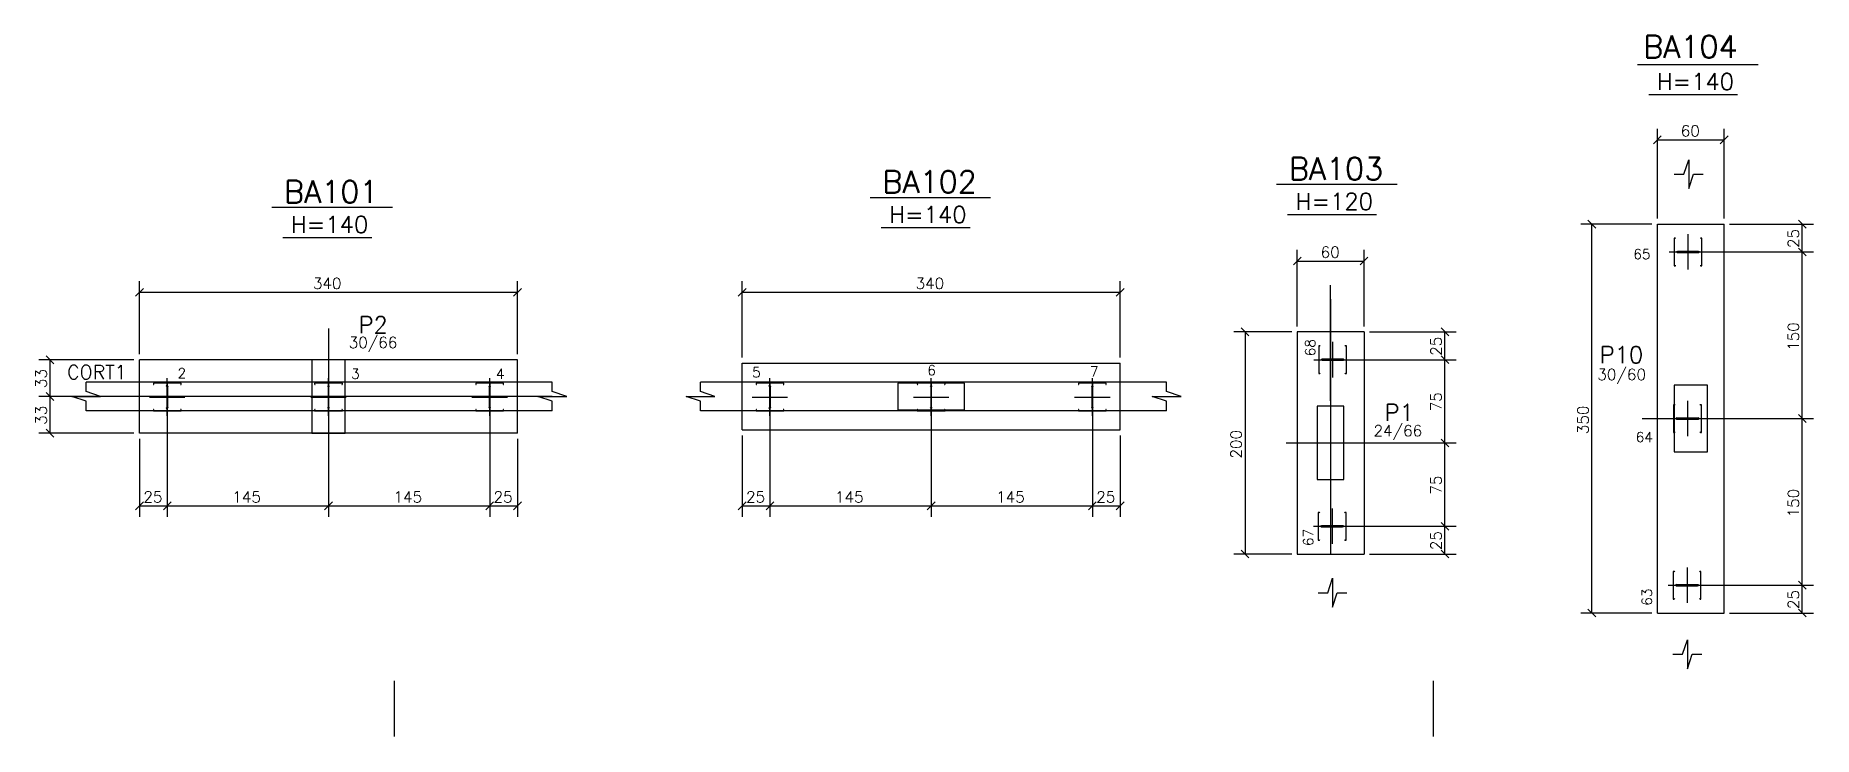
# Model space of a CAD drawing. Extents: x 1310 to 7065, y 666 to 4166.
# Drawn here: x 1310 to 2909, y 666 to 1297 of the extents above; entities that cross this region are included whole.
import ezdxf

# ---------------------------------------------------------------- set-up
doc = ezdxf.new("R2010")
doc.units = 0
doc.header["$MEASUREMENT"] = 0
doc.linetypes.add('ESTILO_TQS_0005', pattern=[0.4, 0.3, -0.1])
for name, color, linetype in [('1', 1, 'CONTINUOUS'), ('2', 2, 'CONTINUOUS'), ('3', 3, 'CONTINUOUS'), ('4', 4, 'CONTINUOUS'), ('6', 6, 'CONTINUOUS'), ('7', 7, 'CONTINUOUS'), ('9', 9, 'CONTINUOUS')]:
    doc.layers.add(name, color=color, linetype=linetype)
doc.styles.get("Standard").update_dxf_attribs({"font": 'ROMANS.SHX'})

msp = doc.modelspace()

# ---------------------------------------------------------------- texts
at = {"layer": '2', "linetype": 'Continuous'}
for s, p in [('60', (2790.002879, 1205.949335)), ('60', (2466.084807, 1096.845007)), ('340', (1559.581885, 1068.716766)), ('340', (2101.712228, 1068.716766)), ('25', (1407.08196, 876.503183)), ('145', (1487.081885, 876.503183)), ('145', (1632.08181, 876.503183)), ('25', (1722.08181, 876.503183)), ('25', (1949.212235, 876.503183)), ('145', (2029.212228, 876.503183)), ('145', (2174.212221, 876.503183)), ('25', (2264.212221, 876.503183))]:
    msp.add_text(s, height=10, dxfattribs=at).set_placement(p)
for s, p in [('25', (2896.372311, 1105.540055)), ('25', (2574.885769, 1008.567207)), ('150', (2896.372311, 1013.040055)), ('33', (1320.083633, 979.438951)), ('33', (1320.083633, 946.438951)), ('75', (2574.885769, 958.568396)), ('350', (2707.098471, 938.031419)), ('200', (2395.03271, 916.077033)), ('75', (2574.885769, 883.578222)), ('150', (2896.372311, 863.031419)), ('25', (2574.885769, 833.586858)), ('25', (2896.372311, 780.522783))]:
    msp.add_text(s, height=10, rotation=90, dxfattribs=at).set_placement(p)
at = {"layer": '3', "linetype": 'Continuous'}
for s, height, p in [('H=140', 15, (2768.515575, 1247.825855)), ('H=120', 15, (2443.707293, 1139.960447)), ('H=140', 15, (2078.099208, 1128.132553)), ('H=140', 15, (1539.902327, 1119.230681)), ('65', 9, (2747.346504, 1095.573584)), ('30/66', 10, (1591.806128, 1015.534872)), ('CORT1', 12.5, (1338.406291, 987.615258)), ('2', 9, (1437.810738, 988.428117)), ('3', 9, (1593.884019, 987.831217)), ('4', 9, (1724.236059, 987.868252)), ('5', 9, (1954.721452, 989.172469)), ('6', 9, (2112.240545, 990.975018)), ('7', 9, (2258.618238, 989.975018)), ('30/60', 10, (2715.005391, 986.700992)), ('24/66', 10, (2513.670739, 936.101251)), ('64', 9, (2749.554633, 930.902578))]:
    msp.add_text(s, height=height, dxfattribs=at).set_placement(p)
for s, p in [('68', (2461.244023, 1008.162805)), ('67', (2459.498724, 837.236841)), ('63', (2763.992985, 783.547793))]:
    msp.add_text(s, height=9, rotation=90, dxfattribs=at).set_placement(p)
at = {"layer": '4', "linetype": 'Continuous'}
for s, height, p in [('BA104', 20, (2756.280692, 1276.838715)), ('BA103', 20, (2437.534195, 1166.952712)), ('BA102', 20, (2071.926111, 1155.124818)), ('BA101', 20, (1533.729229, 1146.222945)), ('P2', 15, (1600.564639, 1028.890059)), ('P10', 15, (2717.005249, 1001.950974)), ('P1', 15, (2523.499892, 950.050537))]:
    msp.add_text(s, height=height, dxfattribs=at).set_placement(p)

# ---------------------------------------------------------------- linework, layer by layer
at = {"layer": '1', "linetype": 'Continuous'}
for p, q in [((2769.002879, 1127.040055), (2829.002879, 1127.040055)), ((2769.002879, 777.022783), (2769.002879, 1127.040055)), ((2829.002879, 777.022783), (2829.002879, 1127.040055)), ((2505.084807, 1030.067207), (2445.084807, 1030.067207)), ((2445.084807, 1030.067207), (2445.084807, 830.086858)), ((2505.084807, 1030.067207), (2505.084807, 830.086858)), ((1403.58196, 938.938951), (1403.58196, 1004.938951)), ((1743.58181, 1004.938951), (1403.58196, 1004.938951)), ((1743.58181, 938.938951), (1743.58181, 1004.938951)), ((1945.712235, 941.938966), (1945.712235, 1001.938966)), ((1945.712235, 1001.938966), (2285.712221, 1001.938966)), ((2285.712221, 941.938966), (2285.712221, 1001.938966)), ((1743.58181, 938.938951), (1403.58196, 938.938951)), ((1945.712235, 941.938966), (2285.712221, 941.938966)), ((2445.084807, 830.086858), (2505.084807, 830.086858)), ((2769.002879, 777.022783), (2829.002879, 777.022783))]:
    msp.add_line(p, q, dxfattribs=at)
at = {"layer": '2', "linetype": 'Continuous'}
for p, q in [((2765.467345, 1199.413801), (2772.538413, 1206.484868)), ((2825.467345, 1199.413801), (2832.538413, 1206.484868)), ((2713.634005, 1123.504522), (2706.562937, 1130.575589)), ((2902.907845, 1123.504522), (2895.836777, 1130.575589)), ((2902.907845, 1098.504522), (2895.836777, 1105.575589)), ((2902.907845, 1098.504522), (2895.836777, 1105.575589)), ((2441.549273, 1090.309473), (2448.620341, 1097.380541)), ((2501.549273, 1090.309473), (2508.620341, 1097.380541)), ((1400.046426, 1062.181232), (1407.117494, 1069.252299)), ((1740.046276, 1062.181232), (1747.117344, 1069.252299)), ((1942.176701, 1062.181232), (1949.247769, 1069.252299)), ((2282.176687, 1062.181232), (2289.247755, 1069.252299)), ((2394.497176, 1033.602741), (2401.568244, 1026.531673)), ((2581.421303, 1026.531673), (2574.350236, 1033.602741)), ((1326.619167, 1001.403417), (1319.548099, 1008.474485)), ((2581.421303, 1001.531673), (2574.350236, 1008.602741)), ((2581.421303, 1001.531673), (2574.350236, 1008.602741)), ((1326.619167, 968.403417), (1319.548099, 975.474485)), ((1326.619167, 968.403417), (1319.548099, 975.474485)), ((2902.907845, 948.504522), (2895.836777, 955.575589)), ((2902.907845, 948.504522), (2895.836777, 955.575589)), ((1326.619167, 935.403417), (1319.548099, 942.474485)), ((2581.421303, 926.534052), (2574.350236, 933.60512)), ((2581.421303, 926.534052), (2574.350236, 933.60512)), ((1400.046426, 869.967649), (1407.117494, 877.038717)), ((1425.046426, 869.967649), (1432.117494, 877.038717)), ((1425.046426, 869.967649), (1432.117494, 877.038717)), ((1570.046276, 869.967649), (1577.117344, 877.038717)), ((1715.046276, 869.967649), (1722.117344, 877.038717)), ((1715.046276, 869.967649), (1722.117344, 877.038717)), ((1740.046276, 869.967649), (1747.117344, 877.038717)), ((1942.176701, 869.967649), (1949.247769, 877.038717)), ((1967.176701, 869.967649), (1974.247769, 877.038717)), ((1967.176701, 869.967649), (1974.247769, 877.038717)), ((2112.176687, 869.967649), (2119.247755, 877.038717)), ((2112.176687, 869.967649), (2119.247755, 877.038717)), ((2257.176687, 869.967649), (2264.247755, 877.038717)), ((2257.176687, 869.967649), (2264.247755, 877.038717)), ((2282.176687, 869.967649), (2289.247755, 877.038717)), ((2581.421303, 851.551324), (2574.350236, 858.622392)), ((2581.421303, 851.551324), (2574.350236, 858.622392)), ((2394.497176, 833.622392), (2401.568244, 826.551324)), ((2581.421303, 826.551324), (2574.350236, 833.622392)), ((2902.907845, 798.487249), (2895.836777, 805.558317)), ((2902.907845, 798.487249), (2895.836777, 805.558317)), ((2713.634005, 773.487249), (2706.562937, 780.558317)), ((2902.907845, 773.487249), (2895.836777, 780.558317))]:
    msp.add_line(p, q, dxfattribs=at)
at = {"layer": '3', "linetype": 'Continuous'}
for p, q in [((2761.203206, 1243.693398), (2841.094608, 1243.693398)), ((2436.394924, 1135.82799), (2516.286325, 1135.82799)), ((2070.786839, 1124.000096), (2150.678241, 1124.000096)), ((1532.589958, 1115.098223), (1612.48136, 1115.098223)), ((1774.933302, 984.938951), (1355.610265, 984.938951)), ((2327.547136, 984.938951), (1908.224099, 984.938951)), ((1774.933302, 958.938951), (1355.610265, 958.938951)), ((2327.547136, 958.938951), (1908.224099, 958.938951)), ((1632.776533, 715.887607), (1632.776533, 665.888107)), ((2567.260641, 715.887607), (2567.260641, 665.888107))]:
    msp.add_line(p, q, dxfattribs=at)
at = {"layer": '4', "linetype": 'Continuous'}
for p, q in [((2751.216781, 1270.799409), (2859.640827, 1270.799409)), ((2426.408498, 1162.934001), (2534.832544, 1162.934001)), ((1522.603532, 1142.204235), (1631.027578, 1142.204235)), ((2060.800414, 1151.106107), (2169.224459, 1151.106107))]:
    msp.add_line(p, q, dxfattribs=at)
at = {"layer": '6', "linetype": 'Continuous'}
for p, q in [((2784.757005, 1114.540055), (2784.002917, 1114.540055)), ((2784.002917, 1114.540055), (2784.002917, 1089.540055)), ((2796.502917, 1117.949025), (2796.502917, 1086.131086)), ((2809.002917, 1114.540055), (2808.24883, 1114.540055)), ((2809.002917, 1089.540055), (2809.002917, 1114.540055)), ((2779.654112, 1102.040055), (2813.351722, 1102.040055)), ((2784.002917, 1089.540055), (2784.757005, 1089.540055)), ((2805.968148, 1102.433555), (2787.03883, 1102.433555)), ((2787.03883, 1101.646555), (2805.967005, 1101.646555)), ((2808.24883, 1089.540055), (2809.002917, 1089.540055)), ((2465.061221, 1017.567207), (2464.307134, 1017.567207)), ((2464.307134, 1017.567207), (2464.307134, 992.567207)), ((2476.807134, 1020.976176), (2476.807134, 989.158237)), ((2489.307134, 1017.567207), (2488.553047, 1017.567207)), ((2489.307134, 992.567207), (2489.307134, 1017.567207)), ((2459.958329, 1005.067207), (2493.655939, 1005.067207)), ((2464.307134, 992.567207), (2465.061221, 992.567207)), ((2486.272364, 1005.460707), (2467.343047, 1005.460707)), ((2467.343047, 1004.673707), (2486.271221, 1004.673707)), ((2488.553047, 992.567207), (2489.307134, 992.567207)), ((1441.08196, 983.938951), (1416.08196, 983.938951)), ((1416.08196, 983.938951), (1416.08196, 983.184864)), ((1428.18846, 980.904181), (1428.18846, 961.974864)), ((1428.58196, 954.590146), (1428.58196, 988.287756)), ((1428.97546, 961.974864), (1428.97546, 980.903038)), ((1441.08196, 983.184864), (1441.08196, 983.938951)), ((1586.08181, 983.940396), (1561.08181, 983.940396)), ((1561.08181, 983.940396), (1561.08181, 983.186309)), ((1573.18831, 980.905627), (1573.18831, 961.976309)), ((1573.58181, 954.591592), (1573.58181, 988.289201)), ((1573.97531, 961.976309), (1573.97531, 980.904484)), ((1586.08181, 983.186309), (1586.08181, 983.940396)), ((1731.08181, 983.941842), (1706.08181, 983.941842)), ((1706.08181, 983.941842), (1706.08181, 983.187755)), ((1718.18831, 980.907072), (1718.18831, 961.977755)), ((1718.58181, 954.593037), (1718.58181, 988.290647)), ((1718.97531, 961.977755), (1718.97531, 980.905929)), ((1731.08181, 983.187755), (1731.08181, 983.941842)), ((1983.212235, 983.938951), (1958.212235, 983.938951)), ((1958.212235, 983.938951), (1958.212235, 983.184864)), ((1970.318735, 980.904181), (1970.318735, 961.974864)), ((1970.712235, 954.590146), (1970.712235, 988.287756)), ((1971.105735, 961.974864), (1971.105735, 980.903038)), ((1983.212235, 983.184864), (1983.212235, 983.938951)), ((2128.212221, 983.944753), (2103.212221, 983.944753)), ((2103.212221, 983.944753), (2103.212221, 983.190666)), ((2115.318721, 980.909984), (2115.318721, 961.980666)), ((2115.712221, 954.595948), (2115.712221, 988.293558)), ((2116.105721, 961.980666), (2116.105721, 980.908841)), ((2128.212221, 983.190666), (2128.212221, 983.944753)), ((2273.212221, 983.946199), (2248.212221, 983.946199)), ((2248.212221, 983.946199), (2248.212221, 983.192112)), ((2260.318721, 980.911429), (2260.318721, 961.982112)), ((2260.712221, 954.597394), (2260.712221, 988.295004)), ((2261.105721, 961.982112), (2261.105721, 980.910286)), ((2273.212221, 983.192112), (2273.212221, 983.946199)), ((1412.67299, 971.438951), (1444.490929, 971.438951)), ((1416.08196, 959.693038), (1416.08196, 958.938951)), ((1441.08196, 958.938951), (1441.08196, 959.693038)), ((1557.672841, 971.440396), (1589.49078, 971.440396)), ((1561.08181, 959.694484), (1561.08181, 958.940396)), ((1586.08181, 958.940396), (1586.08181, 959.694484)), ((1702.672841, 971.441842), (1734.49078, 971.441842)), ((1706.08181, 959.695929), (1706.08181, 958.941842)), ((1731.08181, 958.941842), (1731.08181, 959.695929)), ((1954.803265, 971.438951), (1986.621204, 971.438951)), ((1958.212235, 959.693038), (1958.212235, 958.938951)), ((1983.212235, 958.938951), (1983.212235, 959.693038)), ((2099.803251, 971.444753), (2131.62119, 971.444753)), ((2103.212221, 959.698841), (2103.212221, 958.944753)), ((2128.212221, 958.944753), (2128.212221, 959.698841)), ((2244.803251, 971.446199), (2276.62119, 971.446199)), ((2248.212221, 959.700286), (2248.212221, 958.946199)), ((2273.212221, 958.946199), (2273.212221, 959.700286)), ((2784.34576, 964.540055), (2783.591673, 964.540055)), ((2783.591673, 964.540055), (2783.591673, 939.540055)), ((2796.091673, 967.949025), (2796.091673, 936.131086)), ((2808.591673, 964.540055), (2807.837586, 964.540055)), ((2808.591673, 939.540055), (2808.591673, 964.540055)), ((1416.08196, 958.938951), (1441.08196, 958.938951)), ((1561.08181, 958.940396), (1586.08181, 958.940396)), ((1706.08181, 958.941842), (1731.08181, 958.941842)), ((1958.212235, 958.938951), (1983.212235, 958.938951)), ((2103.212221, 958.944753), (2128.212221, 958.944753)), ((2248.212221, 958.946199), (2273.212221, 958.946199)), ((2779.242868, 952.040055), (2812.940478, 952.040055)), ((2805.556903, 952.433555), (2786.627586, 952.433555)), ((2786.627586, 951.646555), (2805.55576, 951.646555)), ((2783.591673, 939.540055), (2784.34576, 939.540055)), ((2807.837586, 939.540055), (2808.591673, 939.540055)), ((2464.650078, 867.586858), (2463.895991, 867.586858)), ((2463.895991, 867.586858), (2463.895991, 842.586858)), ((2476.395991, 870.995828), (2476.395991, 839.177889)), ((2488.895991, 867.586858), (2488.141904, 867.586858)), ((2488.895991, 842.586858), (2488.895991, 867.586858)), ((2459.547186, 855.086858), (2493.244796, 855.086858)), ((2485.861221, 855.480358), (2466.931904, 855.480358)), ((2466.931904, 854.693358), (2485.860078, 854.693358)), ((2463.895991, 842.586858), (2464.650078, 842.586858)), ((2488.141904, 842.586858), (2488.895991, 842.586858)), ((2795.680381, 817.931753), (2795.680381, 786.113814)), ((2778.831576, 802.022783), (2812.529186, 802.022783)), ((2783.934468, 814.522783), (2783.180381, 814.522783)), ((2783.180381, 814.522783), (2783.180381, 789.522783)), ((2805.145611, 802.416283), (2786.216293, 802.416283)), ((2786.216293, 801.629283), (2805.144468, 801.629283)), ((2808.180381, 814.522783), (2807.426293, 814.522783)), ((2808.180381, 789.522783), (2808.180381, 814.522783)), ((2783.180381, 789.522783), (2783.934468, 789.522783)), ((2807.426293, 789.522783), (2808.180381, 789.522783))]:
    msp.add_line(p, q, dxfattribs=at)
for centre, radius, start, end in [((2784.757005, 1113.915055), 0.625, 13.138774, 90), ((2808.24883, 1113.915055), 0.625, 90, 166.861226), ((2784.757005, 1090.165055), 0.625, 270, 346.861226), ((2787.03883, 1103.058555), 0.625, 193.138774, 270), ((2787.03883, 1101.021555), 0.625, 90, 166.861226), ((2805.967002, 1103.058557), 0.625002, 269.895004, 346.861148), ((2805.967005, 1101.021555), 0.625, 13.138774, 90), ((2808.24883, 1090.165055), 0.625, 193.138774, 270), ((2465.061221, 1016.942207), 0.625, 13.138774, 90), ((2488.553047, 1016.942207), 0.625, 90, 166.861226), ((2465.061221, 993.192207), 0.625, 270, 346.861226), ((2467.343047, 1006.085707), 0.625, 193.138774, 270), ((2467.343047, 1004.048707), 0.625, 90, 166.861226), ((2486.271219, 1006.085708), 0.625002, 269.895004, 346.861148), ((2486.271221, 1004.048707), 0.625, 13.138774, 90), ((2488.553047, 993.192207), 0.625, 193.138774, 270), ((1416.70696, 983.184864), 0.625, 180, 256.861226), ((1427.563459, 980.903036), 0.625002, 359.895004, 76.861148), ((1429.60046, 980.903038), 0.625, 103.138774, 180), ((1440.45696, 983.184864), 0.625, 283.138774, 0), ((1561.70681, 983.186309), 0.625, 180, 256.861226), ((1572.563309, 980.904481), 0.625002, 359.895004, 76.861148), ((1574.60031, 980.904484), 0.625, 103.138774, 180), ((1585.45681, 983.186309), 0.625, 283.138774, 0), ((1706.70681, 983.187755), 0.625, 180, 256.861226), ((1717.563309, 980.905927), 0.625002, 359.895004, 76.861148), ((1719.60031, 980.905929), 0.625, 103.138774, 180), ((1730.45681, 983.187755), 0.625, 283.138774, 0), ((1958.837235, 983.184864), 0.625, 180, 256.861226), ((1969.693733, 980.903036), 0.625002, 359.895004, 76.861148), ((1971.730735, 980.903038), 0.625, 103.138774, 180), ((1982.587235, 983.184864), 0.625, 283.138774, 0), ((2103.837221, 983.190666), 0.625, 180, 256.861226), ((2114.693719, 980.908838), 0.625002, 359.895004, 76.861148), ((2116.730721, 980.908841), 0.625, 103.138774, 180), ((2127.587221, 983.190666), 0.625, 283.138774, 0), ((2248.837221, 983.192112), 0.625, 180, 256.861226), ((2259.693719, 980.910284), 0.625002, 359.895004, 76.861148), ((2261.730721, 980.910286), 0.625, 103.138774, 180), ((2272.587221, 983.192112), 0.625, 283.138774, 0), ((1416.70696, 959.693038), 0.625, 103.138774, 180), ((1427.56346, 961.974864), 0.625, 283.138774, 0), ((1429.60046, 961.974864), 0.625, 180, 256.861226), ((1440.45696, 959.693038), 0.625, 0, 76.861226), ((1561.70681, 959.694484), 0.625, 103.138774, 180), ((1572.56331, 961.976309), 0.625, 283.138774, 0), ((1574.60031, 961.976309), 0.625, 180, 256.861226), ((1585.45681, 959.694484), 0.625, 0, 76.861226), ((1706.70681, 959.695929), 0.625, 103.138774, 180), ((1717.56331, 961.977755), 0.625, 283.138774, 0), ((1719.60031, 961.977755), 0.625, 180, 256.861226), ((1730.45681, 959.695929), 0.625, 0, 76.861226), ((1958.837235, 959.693038), 0.625, 103.138774, 180), ((1969.693735, 961.974864), 0.625, 283.138774, 0), ((1971.730735, 961.974864), 0.625, 180, 256.861226), ((1982.587235, 959.693038), 0.625, 0, 76.861226), ((2103.837221, 959.698841), 0.625, 103.138774, 180), ((2114.693721, 961.980666), 0.625, 283.138774, 0), ((2116.730721, 961.980666), 0.625, 180, 256.861226), ((2127.587221, 959.698841), 0.625, 0, 76.861226), ((2248.837221, 959.700286), 0.625, 103.138774, 180), ((2259.693721, 961.982112), 0.625, 283.138774, 0), ((2261.730721, 961.982112), 0.625, 180, 256.861226), ((2272.587221, 959.700286), 0.625, 0, 76.861226), ((2784.34576, 963.915055), 0.625, 13.138774, 90), ((2807.837586, 963.915055), 0.625, 90, 166.861226), ((2786.627586, 953.058555), 0.625, 193.138774, 270), ((2786.627586, 951.021555), 0.625, 90, 166.861226), ((2805.555758, 953.058557), 0.625002, 269.895004, 346.861148), ((2805.55576, 951.021555), 0.625, 13.138774, 90), ((2784.34576, 940.165055), 0.625, 270, 346.861226), ((2807.837586, 940.165055), 0.625, 193.138774, 270), ((2464.650078, 866.961858), 0.625, 13.138774, 90), ((2488.141904, 866.961858), 0.625, 90, 166.861226), ((2466.931904, 856.105358), 0.625, 193.138774, 270), ((2466.931904, 854.068358), 0.625, 90, 166.861226), ((2485.860076, 856.10536), 0.625002, 269.895004, 346.861148), ((2485.860078, 854.068358), 0.625, 13.138774, 90), ((2464.650078, 843.211858), 0.625, 270, 346.861226), ((2488.141904, 843.211858), 0.625, 193.138774, 270), ((2783.934468, 813.897783), 0.625, 13.138774, 90), ((2786.216293, 803.041283), 0.625, 193.138774, 270), ((2786.216293, 801.004283), 0.625, 90, 166.861226), ((2805.144466, 803.041285), 0.625002, 269.895004, 346.861148), ((2805.144468, 801.004283), 0.625, 13.138774, 90), ((2807.426293, 813.897783), 0.625, 90, 166.861226), ((2783.934468, 790.147783), 0.625, 270, 346.861226), ((2807.426293, 790.147783), 0.625, 193.138774, 270)]:
    msp.add_arc(centre, radius, start, end, dxfattribs=at)
at = {"layer": '7', "linetype": 'Continuous'}
for points in [[(1558.581824, 938.938951), (1588.581824, 938.938951), (1588.581824, 1004.938951), (1558.581824, 1004.938951), (1558.581824, 938.938951)], [(2085.712235, 959.938951), (2145.712235, 959.938951), (2145.712235, 983.938951), (2085.712235, 983.938951), (2085.712235, 959.938951)], [(2784.011481, 922.022783), (2814.011481, 922.022783), (2814.011481, 982.022783), (2784.011481, 982.022783), (2784.011481, 922.022783)], [(2463.084807, 897.069586), (2487.084807, 897.069586), (2487.084807, 963.069586), (2463.084807, 963.069586), (2463.084807, 897.069586)]]:
    msp.add_lwpolyline(points, dxfattribs=at)
at = {"layer": '9', "linetype": 'Continuous'}
for p, q in [((2769.002879, 1132.040055), (2769.002879, 1212.949335)), ((2769.002879, 1202.949335), (2829.002879, 1202.949335)), ((2829.002879, 1132.040055), (2829.002879, 1212.949335)), ((2764.002879, 1127.040055), (2700.098471, 1127.040055)), ((2710.098471, 777.022783), (2710.098471, 1127.040055)), ((2834.002879, 1127.040055), (2909.372311, 1127.040055)), ((2899.372311, 1102.040055), (2899.372311, 1127.040055)), ((2445.084807, 1035.067207), (2445.084807, 1103.845007)), ((2505.084807, 1035.067207), (2505.084807, 1103.845007)), ((2445.084807, 1093.845007), (2505.084807, 1093.845007)), ((2784.654112, 1102.040055), (2909.372311, 1102.040055)), ((2899.372311, 952.040055), (2899.372311, 1102.040055)), ((1403.58196, 1009.938951), (1403.58196, 1075.716766)), ((1743.58181, 1009.938951), (1743.58181, 1075.716766)), ((1945.712235, 1006.938966), (1945.712235, 1075.716766)), ((2285.712221, 1006.938966), (2285.712221, 1075.716766)), ((2475.084807, 968.069586), (2475.084807, 1071.983987)), ((1403.58196, 1065.716766), (1743.58181, 1065.716766)), ((1945.712235, 1065.716766), (2285.712221, 1065.716766)), ((1573.58181, 1033.096255), (1573.58181, 863.503183)), ((2440.084807, 1030.067207), (2388.03271, 1030.067207)), ((2398.03271, 1030.067207), (2398.03271, 830.086858)), ((2510.084807, 1030.067207), (2587.885769, 1030.067207)), ((2577.885769, 1005.067207), (2577.885769, 1030.067207)), ((1398.58196, 1004.938951), (1313.083633, 1004.938951)), ((1323.083633, 971.938951), (1323.083633, 1004.938951)), ((2464.958329, 1005.067207), (2587.885769, 1005.067207)), ((2577.885769, 930.069586), (2577.885769, 1005.067207)), ((1428.58196, 983.287756), (1428.58196, 863.503183)), ((1718.58181, 983.290647), (1718.58181, 863.503183)), ((1970.712235, 983.287756), (1970.712235, 863.503183)), ((2115.712221, 983.293558), (2115.712221, 863.503183)), ((2260.712221, 983.295004), (2260.712221, 863.503183)), ((1774.933302, 971.938951), (1313.083633, 971.938951)), ((1774.933302, 971.938951), (1313.083633, 971.938951)), ((1774.933302, 971.938951), (1313.083633, 971.938951)), ((1774.933302, 971.938951), (1313.083633, 971.938951)), ((1323.083633, 938.938951), (1323.083633, 971.938951)), ((2755.329618, 952.040055), (2909.372311, 952.040055)), ((2899.372311, 802.022783), (2899.372311, 952.040055)), ((1398.58196, 938.938951), (1313.083633, 938.938951)), ((1403.58196, 933.938951), (1403.58196, 863.503183)), ((1743.58181, 933.938951), (1743.58181, 863.503183)), ((1945.712235, 936.938966), (1945.712235, 863.503183)), ((2285.712221, 936.938966), (2285.712221, 863.503183)), ((2435.168821, 930.069586), (2587.885769, 930.069586)), ((2577.885769, 855.086858), (2577.885769, 930.069586)), ((1573.58181, 899.443261), (1573.58181, 863.503183)), ((1403.58196, 873.503183), (1428.58196, 873.503183)), ((1428.58196, 873.503183), (1573.58181, 873.503183)), ((1573.58181, 873.503183), (1718.58181, 873.503183)), ((1718.58181, 873.503183), (1743.58181, 873.503183)), ((1945.712235, 873.503183), (1970.712235, 873.503183)), ((1970.712235, 873.503183), (2115.712221, 873.503183)), ((2115.712221, 873.503183), (2260.712221, 873.503183)), ((2260.712221, 873.503183), (2285.712221, 873.503183)), ((2464.547186, 855.086858), (2587.885769, 855.086858)), ((2577.885769, 830.086858), (2577.885769, 855.086858)), ((2440.084807, 830.086858), (2388.03271, 830.086858)), ((2510.084807, 830.086858), (2587.885769, 830.086858)), ((2783.831576, 802.022783), (2909.372311, 802.022783)), ((2899.372311, 777.022783), (2899.372311, 802.022783)), ((2764.002879, 777.022783), (2700.098471, 777.022783)), ((2834.002879, 777.022783), (2909.372311, 777.022783))]:
    msp.add_line(p, q, dxfattribs=at)
at = {"layer": '9', "linetype": 'ESTILO_TQS_0005'}
msp.add_line((2475.084807, 1059.516151), (2475.084807, 830.086858), dxfattribs=at)
at = {"layer": '9', "linetype": 'Continuous'}
for points in [[(2784.194908, 1172.068614), (2792.861624, 1172.068614), (2797.194957, 1185.068663), (2797.194957, 1159.068566), (2801.528315, 1172.068614), (2810.195006, 1172.068614)], [(1355.610265, 958.938951), (1355.610265, 967.605634), (1342.610265, 971.938951), (1368.610264, 971.938951), (1355.610265, 976.272292), (1355.610265, 984.938951)], [(1774.933302, 958.938951), (1774.933302, 967.605634), (1761.933302, 971.938951), (1787.933302, 971.938951), (1774.933302, 976.272292), (1774.933302, 984.938951)], [(1908.224099, 958.938951), (1908.224099, 967.605634), (1895.224099, 971.938951), (1921.224098, 971.938951), (1908.224099, 976.272292), (1908.224099, 984.938951)], [(2327.547136, 958.938951), (2327.547136, 967.605634), (2314.547136, 971.938951), (2340.547135, 971.938951), (2327.547136, 976.272292), (2327.547136, 984.938951)], [(2463.732143, 795.322721), (2472.398826, 795.322721), (2476.732143, 808.322721), (2476.732143, 782.322722), (2481.065485, 795.322721), (2489.732143, 795.322721)], [(2783.010102, 739.91616), (2791.676818, 739.91616), (2796.010151, 752.916209), (2796.010151, 726.916112), (2800.343509, 739.91616), (2809.0102, 739.91616)]]:
    msp.add_lwpolyline(points, dxfattribs=at)

msp.set_redraw_order([(e.dxf.handle, doc.entitydb.next_handle()) for e in msp.query("TEXT MTEXT ATTDEF DIMENSION ARC_DIMENSION")])  # texts and dimensions are drawn at this point

doc.saveas('drawing.dxf')
